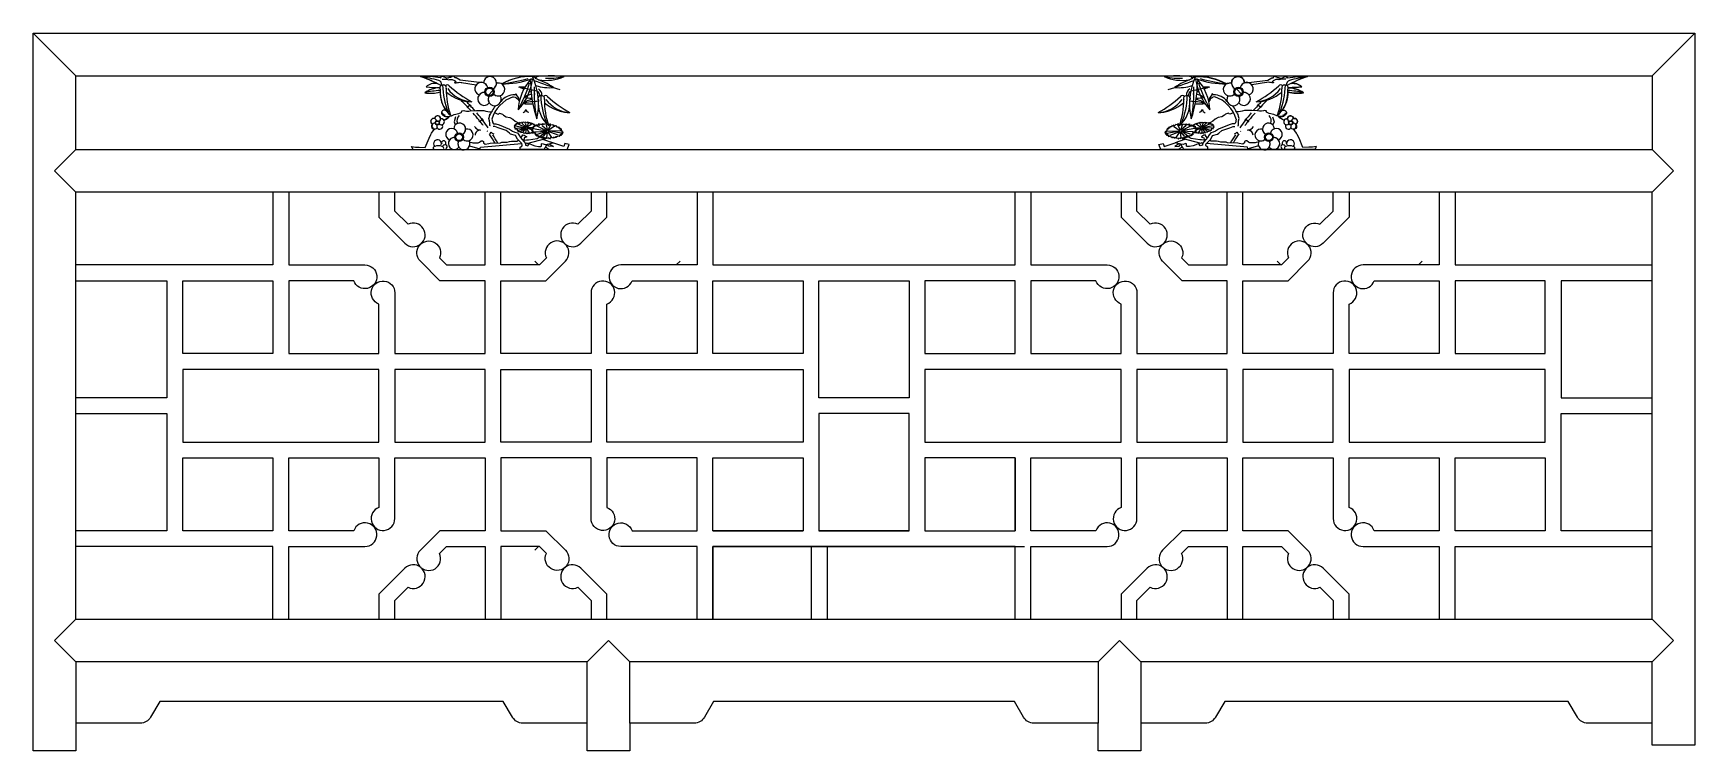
# Model space of a CAD drawing. Header units: metres. Extents: x 3097 to 5197, y 5645 to 6552.
import ezdxf

# ---------------------------------------------------------------- set-up
doc = ezdxf.new("R2010")
doc.units = ezdxf.units.M
for name, color, linetype in [('3', 3, 'Continuous'), ('4', 4, 'Continuous'), ('7', 7, 'Continuous'), ('DIM', 3, 'Continuous')]:
    doc.layers.add(name, color=color, linetype=linetype)

msp = doc.modelspace()

# ---------------------------------------------------------------- hatches: boundary and pattern name
at = {"layer": '3'}
h = msp.add_hatch(dxfattribs=at)
h.set_pattern_fill('ANSI37', scale=24)
h.paths.add_polyline_path([(3669.02, 6478.09, 1), (3678.46, 6478.09, 1)])
h = msp.add_hatch(dxfattribs=at)
h.set_pattern_fill('ANSI37', scale=24)
h.paths.add_polyline_path([(4615.69, 6478.09, 1), (4625.13, 6478.09, 1)])
h = msp.add_hatch(dxfattribs=at)
h.set_pattern_fill('ANSI37', scale=11)
h.paths.add_polyline_path([(3605.64, 6438.99, 1), (3609.97, 6438.99, 1)])
h = msp.add_hatch(dxfattribs=at)
h.set_pattern_fill('ANSI37', scale=11)
h.paths.add_polyline_path([(4684.19, 6438.99, 1), (4688.52, 6438.99, 1)])
h = msp.add_hatch(dxfattribs=at)
h.set_pattern_fill('ANSI37', scale=22)
h.paths.add_polyline_path([(3631.03, 6420.85, 1), (3639.69, 6420.85, 1)])
h = msp.add_hatch(dxfattribs=at)
h.set_pattern_fill('ANSI37', scale=22)
h.paths.add_polyline_path([(4654.47, 6420.85, 1), (4663.13, 6420.85, 1)])

# ---------------------------------------------------------------- linework, layer by layer
for p, q in [((3151.03, 6498.31), (3097.03, 6552.31)), ((5197.03, 6552.31), (5143.03, 6498.31)), ((3638.4, 6490.11), (3657, 6487.12)), ((3732.03, 6495.04), (3733.36, 6497.11)), ((4562.12, 6495.04), (4560.79, 6497.11)), ((4655.75, 6490.11), (4637.15, 6487.12)), ((3706.36, 6435.21), (3719.22, 6432.84)), ((3707.62, 6432.07), (3719.22, 6432.79)), ((3709.91, 6437.84), (3719.67, 6433.14)), ((3710.42, 6429.67), (3719.28, 6432.64)), ((3713.05, 6427.96), (3719.28, 6432.64)), ((3716.2, 6438.99), (3714.6, 6439.73)), ((3714.6, 6439.73), (3714.71, 6438.7)), ((3714.88, 6438.19), (3719.8, 6433.84)), ((3716.54, 6439.73), (3716.2, 6438.99)), ((3716.31, 6427.73), (3720.17, 6432.27)), ((3718.43, 6439.04), (3716.54, 6439.73)), ((3716.94, 6425.73), (3717.91, 6426.41)), ((3717.91, 6426.41), (3718.66, 6425.67)), ((3718.66, 6439.9), (3718.43, 6439.04)), ((3720.32, 6438.93), (3718.66, 6439.9)), ((3718.66, 6425.67), (3719.69, 6426.36)), ((3718.83, 6438.41), (3720.26, 6433.17)), ((3719.69, 6426.36), (3720.32, 6431.39)), ((3719.69, 6426.36), (3720.37, 6425.44)), ((3720.89, 6439.9), (3720.32, 6438.93)), ((3720.37, 6425.44), (3721.58, 6426.19)), ((3724.38, 6426.47), (3720.58, 6432.27)), ((3727.01, 6437.39), (3720.64, 6433.09)), ((3723.12, 6438.99), (3720.72, 6433.84)), ((3721.4, 6438.99), (3720.89, 6439.9)), ((3727.26, 6430.08), (3721.03, 6432.39)), ((3728.98, 6432.78), (3721.2, 6432.62)), ((3722.43, 6439.9), (3721.4, 6438.99)), ((3721.58, 6426.19), (3722.2, 6425.1)), ((3722.06, 6425.75), (3722.68, 6426.51)), ((3723.12, 6438.99), (3722.43, 6439.9)), ((3727.57, 6431.77), (3722.54, 6432.64)), ((3722.66, 6425.56), (3723.12, 6426.3)), ((3724.95, 6439.04), (3723.12, 6438.99)), ((3723.12, 6426.3), (3724.26, 6425.61)), ((3724.26, 6425.61), (3724.38, 6426.47)), ((3724.38, 6426.47), (3726.09, 6426.01)), ((3725.98, 6437.9), (3724.95, 6439.04)), ((3727.01, 6438.64), (3725.98, 6437.9)), ((3726.09, 6426.01), (3726.09, 6426.7)), ((3726.09, 6426.7), (3727.64, 6426.07)), ((3727.01, 6437.39), (3727.01, 6438.64)), ((3728.67, 6438.13), (3727.01, 6437.39)), ((3727.64, 6426.07), (3727.52, 6427.04)), ((3727.52, 6427.04), (3727.89, 6426.88)), ((3729.07, 6436.93), (3728.67, 6438.13)), ((3728.7, 6427.15), (3728.67, 6427.27)), ((3728.67, 6426.52), (3728.9, 6426.41)), ((3728.9, 6426.41), (3728.88, 6426.48)), ((3729.01, 6431.76), (3745.72, 6428.68)), ((3730.61, 6437.04), (3729.07, 6436.93)), ((3730.38, 6436.3), (3730.61, 6437.04)), ((3731.93, 6436.13), (3730.38, 6436.3)), ((3730.64, 6427.68), (3745.71, 6428.61)), ((3731.93, 6435.1), (3731.93, 6436.13)), ((3733.42, 6435.1), (3731.93, 6435.1)), ((3733.61, 6435.17), (3746.3, 6429.07)), ((3734.28, 6424.56), (3745.79, 6428.42)), ((3737.7, 6422.34), (3745.79, 6428.42)), ((3739.71, 6437.62), (3739.85, 6436.29)), ((3741.79, 6436.66), (3739.71, 6437.62)), ((3740.08, 6435.62), (3746.47, 6429.98)), ((3742.23, 6437.62), (3741.79, 6436.66)), ((3741.94, 6422.04), (3746.94, 6427.94)), ((3744.68, 6436.73), (3742.23, 6437.62)), ((3744.98, 6437.85), (3744.68, 6436.73)), ((3747.14, 6436.58), (3744.98, 6437.85)), ((3745.2, 6435.92), (3747.06, 6429.11)), ((3746.32, 6420.26), (3747.14, 6426.79)), ((3747.88, 6437.85), (3747.14, 6436.58)), ((3752.41, 6420.41), (3747.47, 6427.94)), ((3755.83, 6434.58), (3747.56, 6429.01)), ((3750.78, 6436.66), (3747.66, 6429.98)), ((3748.55, 6436.66), (3747.88, 6437.85)), ((3760.36, 6423.52), (3748.06, 6428.1)), ((3764.07, 6428.72), (3748.29, 6428.39)), ((3749.88, 6437.85), (3748.55, 6436.66)), ((3750.78, 6436.66), (3749.88, 6437.85)), ((3764.52, 6425.9), (3750.02, 6428.42)), ((3762.22, 6432.95), (3760.21, 6433.17)), ((3762.22, 6431.61), (3762.22, 6432.95)), ((3764.15, 6431.61), (3762.22, 6431.61)), ((3764.07, 6428.72), (3764.15, 6431.61)), ((3765.78, 6428.64), (3764.07, 6428.72)), ((3764.52, 6425.9), (3766.82, 6427.09)), ((3765.04, 6427.83), (3765.78, 6428.64)), ((3766.82, 6427.09), (3765.04, 6427.83)), ((4527.33, 6427.09), (4529.11, 6427.83)), ((4529.63, 6425.9), (4527.33, 6427.09)), ((4528.37, 6428.64), (4530.08, 6428.72)), ((4529.11, 6427.83), (4528.37, 6428.64)), ((4529.63, 6425.9), (4544.13, 6428.42)), ((4530.01, 6431.61), (4531.94, 6431.61)), ((4530.08, 6428.72), (4530.01, 6431.61)), ((4530.08, 6428.72), (4545.87, 6428.39)), ((4531.94, 6432.95), (4533.94, 6433.17)), ((4531.94, 6431.61), (4531.94, 6432.95)), ((4533.79, 6423.52), (4546.1, 6428.1)), ((4538.33, 6434.58), (4546.6, 6429.01)), ((4541.74, 6420.41), (4546.68, 6427.94)), ((4543.38, 6436.66), (4544.27, 6437.85)), ((4543.38, 6436.66), (4546.5, 6429.98)), ((4544.27, 6437.85), (4545.61, 6436.66)), ((4545.61, 6436.66), (4546.28, 6437.85)), ((4546.28, 6437.85), (4547.02, 6436.58)), ((4547.02, 6436.58), (4549.17, 6437.85)), ((4547.84, 6420.26), (4547.02, 6426.79)), ((4548.95, 6435.92), (4547.09, 6429.11)), ((4552.22, 6422.04), (4547.21, 6427.94)), ((4554.08, 6435.62), (4547.69, 6429.98)), ((4560.54, 6435.17), (4547.86, 6429.07)), ((4556.45, 6422.34), (4548.36, 6428.42)), ((4559.87, 6424.56), (4548.36, 6428.42)), ((4565.15, 6431.76), (4548.44, 6428.68)), ((4563.51, 6427.68), (4548.44, 6428.61)), ((4549.17, 6437.85), (4549.47, 6436.73)), ((4549.47, 6436.73), (4551.92, 6437.62)), ((4551.92, 6437.62), (4552.37, 6436.66)), ((4552.37, 6436.66), (4554.45, 6437.62)), ((4554.45, 6437.62), (4554.3, 6436.29)), ((4560.74, 6435.1), (4562.22, 6435.1)), ((4562.22, 6436.13), (4563.77, 6436.3)), ((4562.22, 6435.1), (4562.22, 6436.13)), ((4563.54, 6437.04), (4565.08, 6436.93)), ((4563.77, 6436.3), (4563.54, 6437.04)), ((4565.08, 6436.93), (4565.49, 6438.13)), ((4565.17, 6432.78), (4572.95, 6432.62)), ((4565.48, 6426.52), (4565.26, 6426.41)), ((4565.26, 6426.41), (4565.27, 6426.48)), ((4565.45, 6427.15), (4565.49, 6427.27)), ((4565.49, 6438.13), (4567.14, 6437.39)), ((4566.63, 6427.04), (4566.26, 6426.88)), ((4566.51, 6426.07), (4566.63, 6427.04)), ((4568.06, 6426.7), (4566.51, 6426.07)), ((4566.59, 6431.77), (4571.61, 6432.64)), ((4566.9, 6430.08), (4573.13, 6432.39)), ((4567.14, 6437.39), (4567.14, 6438.64)), ((4567.14, 6438.64), (4568.17, 6437.9)), ((4567.14, 6437.39), (4573.51, 6433.09)), ((4568.06, 6426.01), (4568.06, 6426.7)), ((4569.78, 6426.47), (4568.06, 6426.01)), ((4568.17, 6437.9), (4569.2, 6439.04)), ((4569.2, 6439.04), (4571.03, 6438.99)), ((4569.78, 6426.47), (4573.58, 6432.27)), ((4569.89, 6425.61), (4569.78, 6426.47)), ((4571.03, 6426.3), (4569.89, 6425.61)), ((4571.03, 6438.99), (4571.72, 6439.9)), ((4571.03, 6438.99), (4573.44, 6433.84)), ((4571.49, 6425.56), (4571.03, 6426.3)), ((4572.1, 6425.75), (4571.47, 6426.51)), ((4571.72, 6439.9), (4572.75, 6438.99)), ((4572.58, 6426.19), (4571.95, 6425.1)), ((4573.78, 6425.44), (4572.58, 6426.19)), ((4572.75, 6438.99), (4573.26, 6439.9)), ((4573.26, 6439.9), (4573.84, 6438.93)), ((4574.47, 6426.36), (4573.78, 6425.44)), ((4573.84, 6438.93), (4575.5, 6439.9)), ((4574.47, 6426.36), (4573.84, 6431.39)), ((4575.32, 6438.41), (4573.89, 6433.17)), ((4577.84, 6427.73), (4573.99, 6432.27)), ((4579.27, 6438.19), (4574.35, 6433.84)), ((4575.5, 6425.67), (4574.47, 6426.36)), ((4584.25, 6437.84), (4574.48, 6433.14)), ((4581.1, 6427.96), (4574.87, 6432.64)), ((4583.73, 6429.67), (4574.87, 6432.64)), ((4587.79, 6435.21), (4574.93, 6432.84)), ((4586.54, 6432.07), (4574.93, 6432.79)), ((4575.5, 6439.9), (4575.72, 6439.04)), ((4576.24, 6426.41), (4575.5, 6425.67)), ((4575.72, 6439.04), (4577.61, 6439.73)), ((4577.21, 6425.73), (4576.24, 6426.41)), ((4577.61, 6439.73), (4577.96, 6438.99)), ((4577.96, 6438.99), (4579.56, 6439.73)), ((4579.56, 6439.73), (4579.44, 6438.7)), ((3761.33, 6423.08), (3764.59, 6423.23)), ((3762.59, 6421.89), (3761.33, 6423.08)), ((3763.11, 6424.04), (3766.38, 6425.08)), ((3764.59, 6423.23), (3763.11, 6424.04)), ((3766.38, 6425.08), (3764.52, 6425.9)), ((4527.78, 6425.08), (4529.63, 6425.9)), ((4531.05, 6424.04), (4527.78, 6425.08)), ((4529.56, 6423.23), (4531.05, 6424.04)), ((4532.83, 6423.08), (4529.56, 6423.23)), ((4531.57, 6421.89), (4532.83, 6423.08)), ((4358.03, 5811.31), (4358.03, 5903.31))]:
    msp.add_line(p, q, dxfattribs=at)
for points in [[(3660.84, 6489.82), (3636.55, 6493.08), (3631.57, 6495.77), (3630.12, 6495.97), (3628.67, 6497.42), (3627.29, 6497.88), (3625.98, 6497.01), (3624.22, 6496.28), (3622.87, 6496.18), (3621.63, 6495.66), (3619.15, 6495.56), (3615.52, 6496.98), (3613.14, 6497.57), (3611.43, 6495.76, 0.07), (3586.62, 6497.57, -0.04), (3607.37, 6488.83, -0.14)], [(3732.03, 6495.04, 0.57), (3728.54, 6496.45), (3728.03, 6497.57, 0.14), (3689.56, 6488.17, 0.15), (3682.63, 6489.36, 0.34), (3676.42, 6497.33, 0.47), (3666.22, 6489.72, 0.16), (3660.84, 6489.82, 0.48)], [(4562.12, 6495.04, -0.57), (4565.61, 6496.45), (4566.12, 6497.57, -0.14), (4604.6, 6488.17, -0.15), (4611.52, 6489.36, -0.34), (4617.74, 6497.33, -0.47), (4627.93, 6489.72, -0.16), (4633.32, 6489.82, -0.48)], [(4633.32, 6489.82), (4657.61, 6493.08), (4662.58, 6495.77), (4664.03, 6495.97), (4665.48, 6497.42), (4666.86, 6497.88), (4668.17, 6497.01), (4669.93, 6496.28), (4671.28, 6496.18), (4672.52, 6495.66), (4675.01, 6495.56), (4678.63, 6496.98), (4681.02, 6497.57), (4682.72, 6495.76, -0.07), (4707.53, 6497.57, 0.04), (4686.79, 6488.83, 0.14)], [(3607.37, 6488.83, 0.21), (3593.58, 6484.58, 0.03), (3610.19, 6483.42, 0.13), (3591.77, 6477.02, 0.12), (3611.29, 6478.19, -1.56)], [(3611.27, 6478.18, 0.16), (3618.98, 6454.43, 0.76), (3613.36, 6449.97, 0.21), (3620.06, 6446.84, 0.17), (3623.4, 6447.33), (3621.61, 6445.18), (3616.11, 6442.33, 0.31), (3611.88, 6444.16, 0.41), (3608.11, 6447.92, 0.4), (3604.36, 6444.33, 1), (3601.76, 6437.26, 0.84), (3604.72, 6431.19, 0.79)], [(4682.89, 6478.18, -0.16), (4675.17, 6454.43, -0.76), (4680.79, 6449.97, -0.21), (4674.1, 6446.84, -0.17), (4670.76, 6447.33), (4672.55, 6445.18), (4678.04, 6442.33, -0.31), (4682.28, 6444.16, -0.41), (4686.04, 6447.92, -0.4), (4689.8, 6444.33, -1), (4692.4, 6437.26, -0.84), (4689.43, 6431.19, -0.79)], [(4686.79, 6488.83, -0.21), (4700.57, 6484.58, -0.03), (4683.96, 6483.42, -0.13), (4702.39, 6477.02, -0.12), (4682.86, 6478.19, 1.56)]]:
    msp.add_lwpolyline(points, format="xyb", dxfattribs=at)
for points in [[(3611.43, 6495.76), (3613.14, 6497.57)], [(3611.74, 6495.55), (3613.14, 6497.57)], [(3613.76, 6494.11), (3616.45, 6494.11), (3617.7, 6494.32), (3619.15, 6494.32), (3622.46, 6493.49), (3623.29, 6493.9), (3624.74, 6493.9), (3626.6, 6493.9), (3627.43, 6493.49), (3628.47, 6493.08), (3629.3, 6492.66), (3630.12, 6492.04), (3630.75, 6491.42), (3631.57, 6491.01), (3630.95, 6490.59), (3629.71, 6490.59), (3629.5, 6489.97), (3629.92, 6489.56), (3630.75, 6489.56), (3631.78, 6489.77), (3633.44, 6489.97), (3633.44, 6489.97), (3634.68, 6489.97), (3636.39, 6490.5), (3637.87, 6490.2), (3638.56, 6490.11)], [(4680.39, 6494.11), (4677.7, 6494.11), (4676.46, 6494.32), (4675.01, 6494.32), (4671.69, 6493.49), (4670.87, 6493.9), (4669.42, 6493.9), (4667.55, 6493.9), (4666.72, 6493.49), (4665.69, 6493.08), (4664.86, 6492.66), (4664.03, 6492.04), (4663.41, 6491.42), (4662.58, 6491.01), (4663.2, 6490.59), (4664.44, 6490.59), (4664.65, 6489.97), (4664.24, 6489.56), (4663.41, 6489.56), (4662.37, 6489.77), (4660.72, 6489.97), (4660.72, 6489.97), (4659.47, 6489.97), (4657.76, 6490.5), (4656.28, 6490.2), (4655.59, 6490.11)], [(4682.42, 6495.55), (4681.02, 6497.57)], [(4682.72, 6495.76), (4681.02, 6497.57)], [(3703.74, 6471.91), (3706.05, 6471.54), (3706.86, 6471.16), (3707.05, 6470.54), (3707.82, 6470.08), (3709.06, 6469.3), (3709.8, 6468.46), (3711.41, 6466.06)], [(3705.5, 6474.34), (3707.45, 6475.52), (3707.34, 6474.27), (3709.54, 6471.34), (3710.93, 6469.25), (3711.79, 6467.73)], [(4588.65, 6474.34), (4586.71, 6475.52), (4586.81, 6474.27), (4584.62, 6471.34), (4583.22, 6469.25), (4582.36, 6467.73)], [(4590.42, 6471.91), (4588.11, 6471.54), (4587.3, 6471.16), (4587.1, 6470.54), (4586.33, 6470.08), (4585.09, 6469.3), (4584.36, 6468.46), (4582.75, 6466.06)], [(3616.11, 6442.33), (3618.02, 6443.39), (3621.61, 6445.18), (3623.4, 6447.33), (3625.55, 6448.04), (3629.13, 6449.48), (3634.86, 6450.91), (3637.73, 6451.98), (3638.45, 6452.34), (3638.8, 6453.77), (3638.45, 6454.13), (3641.31, 6454.49), (3642.39, 6454.13), (3644.54, 6453.77), (3647.4, 6453.77), (3649.2, 6454.13), (3657.08, 6454.49), (3659.94, 6454.49), (3663.89, 6454.49), (3666.39, 6454.49), (3669.26, 6453.77), (3671.41, 6453.41), (3673.92, 6453.05), (3674.99, 6453.05), (3676.07, 6452.7), (3676.27, 6452.65)], [(3646.61, 6459.66), (3646.32, 6459.3), (3646.03, 6458.94), (3645.74, 6458.79), (3645.45, 6458.72), (3645.3, 6459.01), (3645.3, 6459.37), (3645.3, 6459.66), (3645.3, 6460.03), (3644.99, 6460.14)], [(3646.24, 6458.21), (3646.32, 6457.78), (3646.83, 6457.78), (3647.31, 6457.67)], [(3646.28, 6458), (3646.32, 6458.65), (3646.75, 6459.08), (3647.04, 6459.45), (3647.26, 6459.88), (3647.55, 6459.96), (3647.92, 6460.39), (3648.21, 6460.61), (3648.71, 6460.83), (3649, 6460.9), (3649.37, 6460.9), (3649.66, 6460.97), (3650.09, 6460.9), (3650.09, 6460.68), (3650.02, 6460.54), (3649.8, 6460.39), (3649.73, 6460.25), (3650.17, 6459.98), (3650.17, 6459.98)], [(3647.56, 6462.79), (3648.57, 6462.28), (3648.93, 6462.35), (3649.08, 6462.28), (3649.15, 6462.06), (3648.79, 6461.77), (3648.5, 6461.48), (3648.13, 6461.12), (3647.55, 6460.46), (3647.04, 6460.1), (3646.32, 6459.3)], [(3674.81, 6435.08), (3673.95, 6435.51), (3673.95, 6438.4), (3673.66, 6441.58), (3672.79, 6444.47), (3673.66, 6447.07), (3674.24, 6449.95), (3675.07, 6450.4)], [(3679.95, 6451.8), (3680.73, 6451.62), (3683.59, 6450.55), (3684.67, 6449.83), (3685.38, 6450.19), (3686.46, 6451.27), (3690.04, 6449.83), (3691.47, 6448.76), (3694.7, 6446.61), (3699.36, 6445.9), (3703.3, 6443.75), (3706.16, 6441.24), (3709.39, 6439.45), (3712.03, 6438.66)], [(4614.21, 6451.8), (4613.43, 6451.62), (4610.56, 6450.55), (4609.49, 6449.83), (4608.77, 6450.19), (4607.7, 6451.27), (4604.11, 6449.83), (4602.68, 6448.76), (4599.46, 6446.61), (4594.8, 6445.9), (4590.86, 6443.75), (4587.99, 6441.24), (4584.77, 6439.45), (4582.12, 6438.66)], [(4678.04, 6442.33), (4676.13, 6443.39), (4672.55, 6445.18), (4670.76, 6447.33), (4668.61, 6448.04), (4665.02, 6449.48), (4659.29, 6450.91), (4656.42, 6451.98), (4655.71, 6452.34), (4655.35, 6453.77), (4655.71, 6454.13), (4652.84, 6454.49), (4651.77, 6454.13), (4649.62, 6453.77), (4646.75, 6453.77), (4644.96, 6454.13), (4637.08, 6454.49), (4634.21, 6454.49), (4630.27, 6454.49), (4627.76, 6454.49), (4624.89, 6453.77), (4622.74, 6453.41), (4620.24, 6453.05), (4619.16, 6453.05), (4618.09, 6452.7), (4617.88, 6452.65)], [(4619.34, 6435.08), (4620.2, 6435.51), (4620.2, 6438.4), (4620.49, 6441.58), (4621.36, 6444.47), (4620.49, 6447.07), (4619.92, 6449.95), (4619.08, 6450.4)], [(4647.87, 6458), (4647.84, 6458.65), (4647.4, 6459.08), (4647.11, 6459.45), (4646.89, 6459.88), (4646.6, 6459.96), (4646.24, 6460.39), (4645.95, 6460.61), (4645.44, 6460.83), (4645.15, 6460.9), (4644.79, 6460.9), (4644.5, 6460.97), (4644.06, 6460.9), (4644.06, 6460.68), (4644.13, 6460.54), (4644.35, 6460.39), (4644.42, 6460.25), (4643.99, 6459.98), (4643.99, 6459.98)], [(4646.59, 6462.79), (4645.58, 6462.28), (4645.22, 6462.35), (4645.08, 6462.28), (4645, 6462.06), (4645.37, 6461.77), (4645.66, 6461.48), (4646.02, 6461.12), (4646.6, 6460.46), (4647.11, 6460.1), (4647.84, 6459.3)], [(4647.91, 6458.21), (4647.84, 6457.78), (4647.33, 6457.78), (4646.84, 6457.67)], [(4647.55, 6459.66), (4647.84, 6459.3), (4648.13, 6458.94), (4648.42, 6458.79), (4648.71, 6458.72), (4648.85, 6459.01), (4648.85, 6459.37), (4648.85, 6459.66), (4648.85, 6460.03), (4649.16, 6460.14)], [(3592.56, 6407.76), (3597.24, 6419.77), (3599.75, 6424.42), (3600.47, 6425.85), (3602.62, 6428.72), (3604.41, 6431.58)], [(3630.87, 6446.47), (3628.88, 6440.11), (3630.36, 6436.41)], [(3662.13, 6441.58), (3661.84, 6441.22), (3661.55, 6440.86), (3661.26, 6440.71), (3660.97, 6440.64), (3660.82, 6440.93), (3660.82, 6441.29), (3660.82, 6441.58), (3660.82, 6441.95), (3660.64, 6442.18)], [(3661.77, 6440.13), (3661.84, 6439.7), (3662.35, 6439.7), (3662.74, 6439.51)], [(3661.8, 6439.91), (3661.84, 6440.57), (3662.27, 6441), (3662.56, 6441.37), (3662.78, 6441.8), (3663.07, 6441.87), (3663.44, 6442.31), (3663.73, 6442.53), (3664.24, 6442.74), (3664.53, 6442.82), (3664.89, 6442.82), (3665.18, 6442.89), (3665.62, 6442.82), (3665.62, 6442.6), (3665.54, 6442.45), (3665.33, 6442.31), (3665.25, 6442.16), (3665.25, 6441.8), (3665.44, 6441.67)], [(3663.09, 6444.72), (3664.09, 6444.2), (3664.45, 6444.27), (3664.6, 6444.2), (3664.67, 6443.98), (3664.31, 6443.69), (3664.02, 6443.4), (3663.65, 6443.03), (3663.07, 6442.38), (3662.56, 6442.02), (3661.84, 6441.22)], [(3676.55, 6443.6), (3677.71, 6438.98), (3678.87, 6437.53), (3681.76, 6437.53), (3685.81, 6436.38), (3699.11, 6430.89), (3702.87, 6428.58), (3705.76, 6427.13), (3708.94, 6426.56), (3710.68, 6423.67), (3712.99, 6420.49), (3719.35, 6412.69), (3719.35, 6410.67), (3722.25, 6410.09), (3723.4, 6411.82), (3723.98, 6412.4), (3724.56, 6412.4), (3726.87, 6411.53), (3727.74, 6411.25), (3731.21, 6410.09), (3735.84, 6409.22), (3738.73, 6409.22), (3739.31, 6409.51), (3739.31, 6412.4), (3740.18, 6412.98), (3741.62, 6412.4), (3743.94, 6411.53), (3746.54, 6411.82)], [(3742.78, 6405.31), (3712.41, 6405.31), (3712.41, 6408.36), (3714.73, 6409.51), (3715.02, 6410.67), (3714.73, 6412.69), (3714.44, 6412.69), (3708.94, 6418.47), (3706.63, 6423.09), (3700.27, 6424.53), (3698.82, 6425.98), (3694.77, 6429.16), (3684.65, 6432.62), (3680.6, 6434.36), (3678.48, 6434.19)], [(3714.71, 6438.7), (3711.79, 6439.44), (3712.19, 6438.13), (3709.68, 6438.7), (3709.91, 6437.84), (3707.39, 6437.9), (3707.96, 6436.93), (3706.3, 6437.21), (3706.36, 6435.21), (3705.04, 6435.56), (3705.76, 6434.38), (3704.7, 6433.73), (3706.19, 6432.87), (3705.39, 6432.47), (3706.99, 6431.79), (3705.79, 6431.39), (3708.48, 6430.93), (3708.48, 6429.39), (3709.85, 6429.39), (3709.68, 6428.41), (3711.28, 6428.41), (3711.28, 6427.96), (3713.05, 6427.96), (3713.46, 6426.83), (3716.03, 6427.04), (3716.95, 6425.73), (3717.77, 6426.56), (3718.66, 6425.67)], [(3739.9, 6436.48), (3735.77, 6437.53), (3736.29, 6435.82), (3733.04, 6436.56), (3733.35, 6435.38), (3729.99, 6435.46), (3730.7, 6434.26), (3728.73, 6434.6), (3728.8, 6432.02), (3726.87, 6432.52), (3727.96, 6430.74), (3726.46, 6429.83), (3728.36, 6428.73), (3727.27, 6428.19), (3729.26, 6427.33), (3727.44, 6426.73), (3731.56, 6426.03), (3731.56, 6423.99), (3733.3, 6423.99), (3733.08, 6422.73), (3735.2, 6422.73), (3735.2, 6422.14), (3737.56, 6422.14), (3738.1, 6420.65), (3741.47, 6420.94), (3742.74, 6419.14), (3743.83, 6420.24), (3744.84, 6419.23)], [(3739.85, 6436.29), (3736.07, 6437.25), (3736.59, 6435.55), (3733.32, 6436.29), (3733.61, 6435.17), (3730.35, 6435.25), (3731.09, 6433.99), (3728.93, 6434.36), (3729.01, 6431.76), (3727.3, 6432.21), (3728.23, 6430.67), (3726.85, 6429.83), (3728.79, 6428.72), (3727.75, 6428.2), (3729.83, 6427.31), (3728.27, 6426.79), (3731.76, 6426.2), (3731.76, 6424.19), (3733.54, 6424.19), (3733.32, 6422.93), (3735.4, 6422.93), (3735.4, 6422.34), (3737.7, 6422.34), (3738.24, 6420.87), (3741.56, 6421.15), (3742.76, 6419.45), (3743.83, 6420.52), (3744.98, 6419.37)], [(3748.55, 6436.66), (3749.88, 6437.85), (3750.78, 6436.66), (3753.15, 6436.73), (3754.49, 6435.25), (3755.83, 6436.21), (3756.44, 6434.85), (3757.98, 6435.55), (3758.5, 6433.99), (3760.51, 6434.14), (3760.4, 6433.15), (3762.22, 6432.95), (3762.22, 6431.61), (3764.15, 6431.56), (3764.21, 6428.72), (3765.78, 6428.64), (3765.04, 6427.83), (3766.82, 6427.09), (3764.52, 6425.9), (3766.38, 6425.08), (3763.11, 6424.04), (3764.59, 6423.23), (3761.33, 6423.08), (3762.59, 6421.89), (3759.91, 6422.11), (3760.21, 6421.56), (3757.98, 6421.45), (3758.28, 6420.33), (3756.5, 6421.15), (3756.64, 6419.89), (3754.64, 6420.7), (3754.64, 6419.81), (3752.41, 6420.41), (3751.88, 6419.52), (3750.78, 6420.2), (3749.44, 6418.32), (3748.77, 6420.04), (3747.21, 6419.07), (3746.32, 6420.26), (3744.33, 6419.73), (3743.69, 6420.38), (3744.98, 6419.37), (3741.92, 6418.08), (3753.98, 6413.59)], [(4545.61, 6436.66), (4544.27, 6437.85), (4543.38, 6436.66), (4541, 6436.73), (4539.66, 6435.25), (4538.33, 6436.21), (4537.72, 6434.85), (4536.17, 6435.55), (4535.65, 6433.99), (4533.65, 6434.14), (4533.76, 6433.15), (4531.94, 6432.95), (4531.94, 6431.61), (4530.01, 6431.56), (4529.95, 6428.72), (4528.37, 6428.64), (4529.11, 6427.83), (4527.33, 6427.09), (4529.63, 6425.9), (4527.78, 6425.08), (4531.05, 6424.04), (4529.56, 6423.23), (4532.83, 6423.08), (4531.57, 6421.89), (4534.24, 6422.11), (4533.94, 6421.56), (4536.17, 6421.45), (4535.87, 6420.33), (4537.66, 6421.15), (4537.51, 6419.89), (4539.52, 6420.7), (4539.52, 6419.81), (4541.74, 6420.41), (4542.27, 6419.52), (4543.37, 6420.2), (4544.72, 6418.32), (4545.38, 6420.04), (4546.94, 6419.07), (4547.84, 6420.26), (4549.82, 6419.73), (4550.47, 6420.38), (4549.17, 6419.37), (4552.24, 6418.08), (4540.18, 6413.59)], [(4617.6, 6443.6), (4616.44, 6438.98), (4615.29, 6437.53), (4612.4, 6437.53), (4608.35, 6436.38), (4595.04, 6430.89), (4591.28, 6428.58), (4588.39, 6427.13), (4585.21, 6426.56), (4583.48, 6423.67), (4581.16, 6420.49), (4574.8, 6412.69), (4574.8, 6410.67), (4571.91, 6410.09), (4570.75, 6411.82), (4570.17, 6412.4), (4569.59, 6412.4), (4567.28, 6411.53), (4566.41, 6411.25), (4562.94, 6410.09), (4558.32, 6409.22), (4555.42, 6409.22), (4554.84, 6409.51), (4554.84, 6412.4), (4553.98, 6412.98), (4552.53, 6412.4), (4550.22, 6411.53), (4547.61, 6411.82)], [(4554.3, 6436.29), (4558.09, 6437.25), (4557.57, 6435.55), (4560.84, 6436.29), (4560.54, 6435.17), (4563.81, 6435.25), (4563.07, 6433.99), (4565.22, 6434.36), (4565.15, 6431.76), (4566.85, 6432.21), (4565.92, 6430.67), (4567.3, 6429.83), (4565.37, 6428.72), (4566.41, 6428.2), (4564.33, 6427.31), (4565.89, 6426.79), (4562.4, 6426.2), (4562.4, 6424.19), (4560.61, 6424.19), (4560.84, 6422.93), (4558.76, 6422.93), (4558.76, 6422.34), (4556.45, 6422.34), (4555.92, 6420.87), (4552.59, 6421.15), (4551.39, 6419.45), (4550.32, 6420.52), (4549.17, 6419.37)], [(4554.25, 6436.48), (4558.38, 6437.53), (4557.86, 6435.82), (4561.12, 6436.56), (4560.8, 6435.38), (4564.16, 6435.46), (4563.46, 6434.26), (4565.43, 6434.6), (4565.35, 6432.02), (4567.28, 6432.52), (4566.19, 6430.74), (4567.69, 6429.83), (4565.79, 6428.73), (4566.88, 6428.19), (4564.89, 6427.33), (4566.71, 6426.73), (4562.6, 6426.03), (4562.6, 6423.99), (4560.85, 6423.99), (4561.08, 6422.73), (4558.96, 6422.73), (4558.96, 6422.14), (4556.59, 6422.14), (4556.05, 6420.65), (4552.69, 6420.94), (4551.42, 6419.14), (4550.32, 6420.24), (4549.31, 6419.23)], [(4551.37, 6405.31), (4581.74, 6405.31), (4581.74, 6408.36), (4579.43, 6409.51), (4579.14, 6410.67), (4579.43, 6412.69), (4579.72, 6412.69), (4585.21, 6418.47), (4587.52, 6423.09), (4593.89, 6424.53), (4595.33, 6425.98), (4599.38, 6429.16), (4609.5, 6432.62), (4613.55, 6434.36), (4615.67, 6434.19)], [(4579.44, 6438.7), (4582.36, 6439.44), (4581.96, 6438.13), (4584.48, 6438.7), (4584.25, 6437.84), (4586.77, 6437.9), (4586.19, 6436.93), (4587.85, 6437.21), (4587.79, 6435.21), (4589.11, 6435.56), (4588.39, 6434.38), (4589.45, 6433.73), (4587.97, 6432.87), (4588.77, 6432.47), (4587.17, 6431.79), (4588.37, 6431.39), (4585.68, 6430.93), (4585.68, 6429.39), (4584.31, 6429.39), (4584.48, 6428.41), (4582.88, 6428.41), (4582.88, 6427.96), (4581.1, 6427.96), (4580.69, 6426.83), (4578.13, 6427.04), (4577.2, 6425.73), (4576.38, 6426.56), (4575.5, 6425.67)], [(4632.35, 6439.91), (4632.32, 6440.57), (4631.88, 6441), (4631.59, 6441.37), (4631.37, 6441.8), (4631.08, 6441.87), (4630.72, 6442.31), (4630.43, 6442.53), (4629.92, 6442.74), (4629.63, 6442.82), (4629.26, 6442.82), (4628.97, 6442.89), (4628.54, 6442.82), (4628.54, 6442.6), (4628.61, 6442.45), (4628.83, 6442.31), (4628.9, 6442.16), (4628.9, 6441.8), (4628.71, 6441.67)], [(4631.06, 6444.72), (4630.06, 6444.2), (4629.7, 6444.27), (4629.56, 6444.2), (4629.48, 6443.98), (4629.85, 6443.69), (4630.14, 6443.4), (4630.5, 6443.03), (4631.08, 6442.38), (4631.59, 6442.02), (4632.32, 6441.22)], [(4632.39, 6440.13), (4632.32, 6439.7), (4631.81, 6439.7), (4631.41, 6439.51)], [(4632.03, 6441.58), (4632.32, 6441.22), (4632.61, 6440.86), (4632.9, 6440.71), (4633.19, 6440.64), (4633.33, 6440.93), (4633.33, 6441.29), (4633.33, 6441.58), (4633.33, 6441.95), (4633.51, 6442.18)], [(4663.28, 6446.47), (4665.28, 6440.11), (4663.79, 6436.41)], [(4701.59, 6407.76), (4696.91, 6419.77), (4694.4, 6424.42), (4693.69, 6425.85), (4691.54, 6428.72), (4689.75, 6431.58)], [(3577.08, 6405.31), (3575.45, 6408.16), (3575.13, 6408.89), (3580.31, 6408.15), (3582.76, 6408.09), (3584.9, 6408.09), (3592.56, 6407.76)], [(3577.08, 6405.31), (3742.78, 6405.31)], [(3648.38, 6414.91), (3649.37, 6414.42), (3651.39, 6414.13), (3652.84, 6413.56), (3655.44, 6413.56), (3656.6, 6413.56), (3657.75, 6413.56), (3659.49, 6413.84), (3661.22, 6414.71), (3663.25, 6416.44), (3664.69, 6416.16), (3666.14, 6415.29), (3666.14, 6414.42), (3666.14, 6413.84), (3668.17, 6411.82), (3672.79, 6412.98), (3674.53, 6413.27), (3687.54, 6413.56), (3689.28, 6414.42), (3693.62, 6414.71), (3695.93, 6414.71), (3699.11, 6415.29), (3701.71, 6415.87), (3703.74, 6415.87), (3708.36, 6415.87), (3710.28, 6417.06)], [(3648.52, 6410.09), (3661.51, 6406.05), (3662.09, 6406.62), (3662.38, 6408.07), (3714.2, 6412.94)], [(3713.4, 6419.99), (3714.73, 6421.64), (3715.88, 6423.96), (3717.62, 6423.38), (3719.93, 6421.93), (3721.09, 6421.36), (3719.64, 6420.78), (3718.78, 6420.49), (3717.62, 6419.91), (3717.33, 6418.18), (3716.46, 6417.02), (3717.91, 6417.02), (3720.51, 6417.31), (3722.82, 6417.31)], [(3718.8, 6413.37), (3720.8, 6413.56), (3721.09, 6412.69), (3744.84, 6419.23)], [(3722.82, 6417.31), (3733.81, 6419.04), (3735.26, 6419.91), (3737.86, 6421.93), (3739.02, 6422.8), (3740.18, 6421.64), (3740.18, 6420.78), (3739.6, 6419.91), (3741.33, 6419.91), (3742.78, 6420.49)], [(3742.78, 6405.31), (3746.54, 6411.82), (3753.98, 6413.59)], [(3744.66, 6408.57), (3749.25, 6405.31)], [(3749.04, 6412.42), (3754.39, 6409.25), (3748.88, 6409.62), (3746.54, 6411.82)], [(3749.25, 6405.31), (3771.77, 6405.31), (3774.36, 6411.41), (3769.03, 6412.66), (3767.78, 6408.91), (3751.18, 6414.54)], [(4544.9, 6405.31), (4522.38, 6405.31), (4519.8, 6411.41), (4525.12, 6412.66), (4526.37, 6408.91), (4542.98, 6414.54)], [(4545.11, 6412.42), (4539.77, 6409.25), (4545.27, 6409.62), (4547.61, 6411.82)], [(4551.37, 6405.31), (4547.61, 6411.82), (4540.18, 6413.59)], [(4549.49, 6408.57), (4544.9, 6405.31)], [(4575.35, 6413.37), (4573.35, 6413.56), (4573.06, 6412.69), (4549.31, 6419.23)], [(4571.33, 6417.31), (4560.34, 6419.04), (4558.89, 6419.91), (4556.29, 6421.93), (4555.13, 6422.8), (4553.98, 6421.64), (4553.98, 6420.78), (4554.56, 6419.91), (4552.82, 6419.91), (4551.37, 6420.49)], [(4717.07, 6405.31), (4551.37, 6405.31)], [(4580.75, 6419.99), (4579.43, 6421.64), (4578.27, 6423.96), (4576.54, 6423.38), (4574.22, 6421.93), (4573.06, 6421.36), (4574.51, 6420.78), (4575.38, 6420.49), (4576.54, 6419.91), (4576.82, 6418.18), (4577.69, 6417.02), (4576.25, 6417.02), (4573.64, 6417.31), (4571.33, 6417.31)], [(4645.64, 6410.09), (4632.64, 6406.05), (4632.06, 6406.62), (4631.77, 6408.07), (4579.95, 6412.94)], [(4645.77, 6414.91), (4644.79, 6414.42), (4642.76, 6414.13), (4641.32, 6413.56), (4638.71, 6413.56), (4637.56, 6413.56), (4636.4, 6413.56), (4634.66, 6413.84), (4632.93, 6414.71), (4630.9, 6416.44), (4629.46, 6416.16), (4628.01, 6415.29), (4628.01, 6414.42), (4628.01, 6413.84), (4625.99, 6411.82), (4621.36, 6412.98), (4619.63, 6413.27), (4606.61, 6413.56), (4604.88, 6414.42), (4600.54, 6414.71), (4598.23, 6414.71), (4595.04, 6415.29), (4592.44, 6415.87), (4590.42, 6415.87), (4585.79, 6415.87), (4583.88, 6417.06)], [(4717.07, 6405.31), (4718.7, 6408.16), (4719.03, 6408.89), (4713.85, 6408.15), (4711.39, 6408.09), (4709.25, 6408.09), (4701.59, 6407.76)]]:
    msp.add_lwpolyline(points, dxfattribs=at)
for centre, radius in [((3673.74, 6478.09), 5.92), ((3673.74, 6478.09), 4.72), ((4620.41, 6478.09), 5.92), ((4620.41, 6478.09), 4.72), ((3607.8, 6438.99), 2.71), ((3607.8, 6438.99), 2.16), ((3635.36, 6420.85), 5.43), ((4658.8, 6420.85), 5.43), ((4686.35, 6438.99), 2.71), ((4686.35, 6438.99), 2.16), ((3635.36, 6420.85), 4.33), ((4658.8, 6420.85), 4.33)]:
    msp.add_circle(centre, radius, dxfattribs=at)
for centre, radius, start, end in [((3488.79, 5977.97), 528.73, 76.8, 79.34), ((3547.97, 6376.87), 126.74, 59.47, 72.24), ((3607.56, 6487.41), 5.67, 350.51, 69.93), ((3663.42, 6482), 8.21, 10.96, 249.51), ((3663.42, 6482), 8.21, 18.15, 70.05), ((3674.43, 6489.36), 8.21, 296.96, 177.51), ((3684.83, 6481.17), 8.21, 224.88, 105.51), ((3674.43, 6489.36), 8.21, 312.04, 358.05), ((3725.25, 6423.92), 73.71, 87.84, 119.35), ((3689.56, 6602.1), 113.93, 269.78, 288.66), ((3583.29, 7094.81), 615.88, 279.94, 283.06), ((3770, 6453.45), 59.94, 137.23, 178.1), ((3656.29, 6503.95), 72.45, 317.97, 352), ((3566.7, 6538.56), 165.2, 330.27, 342.72), ((3726.66, 6492.43), 1.98, 46.32, 241.56), ((3873.19, 6491.24), 147.48, 180.22, 198.73), ((3652.92, 6462.76), 82.79, 346.82, 24.87), ((3729.87, 6494.73), 2.17, 6.61, 127.56), ((37006.82, 100359.8), 99591.26, 250.48, 250.5), ((3735.13, 6494.51), 3.14, 76.99, 171.45), ((3695.46, 6392.91), 108.42, 56.92, 70.29), ((3751.89, 6323.8), 174.52, 84.72, 95.28), ((3745.28, 6547.96), 55.25, 260.16, 294.21), ((3750.08, 6552.52), 57.11, 264.44, 285.82), ((4542.26, 6323.8), 174.52, 84.72, 95.28), ((4548.87, 6547.96), 55.25, 245.79, 279.84), ((4544.07, 6552.52), 57.11, 254.18, 275.56), ((-28712.66, 100359.8), 99591.26, 289.5, 289.52), ((4598.69, 6392.91), 108.42, 109.71, 123.08), ((4559.02, 6494.51), 3.14, 8.55, 103.01), ((4641.23, 6462.76), 82.79, 155.13, 193.18), ((4420.96, 6491.24), 147.48, 341.27, 359.78), ((4564.29, 6494.73), 2.17, 52.44, 173.39), ((4568.9, 6423.92), 73.71, 60.65, 92.16), ((4567.49, 6492.43), 1.98, 298.44, 133.68), ((4637.86, 6503.95), 72.45, 188, 222.03), ((4604.6, 6602.1), 113.93, 251.34, 270.22), ((4524.15, 6453.45), 59.94, 1.9, 42.77), ((4727.46, 6538.56), 165.2, 197.28, 209.73), ((4710.87, 7094.81), 615.88, 256.94, 260.06), ((4609.33, 6481.17), 8.21, 74.49, 315.12), ((4619.73, 6489.36), 8.21, 2.49, 243.04), ((4619.73, 6489.36), 8.21, 181.95, 227.96), ((4630.73, 6482), 8.21, 290.49, 169.04), ((4630.73, 6482), 8.21, 109.95, 161.85), ((4686.59, 6487.41), 5.67, 110.07, 189.49), ((4746.19, 6376.87), 126.74, 107.76, 120.53), ((4805.36, 5977.97), 528.73, 100.66, 103.2), ((3614.77, 6385.16), 94.7, 92.09, 104.06), ((3611.7, 6448.54), 34.77, 91.24, 124.98), ((3599.12, 6518.01), 41.64, 259.83, 287), ((3605.38, 6470.8), 18.14, 83.72, 130.56), ((3612.03, 6629.44), 146.03, 262.74, 269.58), ((3614.35, 6483.3), 3.4, 88.18, 210.83), ((3650.28, 6478), 39.01, 174.77, 228.7), ((3712.38, 6489.15), 97.96, 181.44, 201.95), ((3615.67, 6483.37), 3.54, 340.02, 110.04), ((3620.52, 6484.33), 2.81, 31.25, 146.68), ((3713.53, 6480.61), 94.55, 179.06, 199.73), ((3652.9, 6517.52), 52, 229.62, 268.3), ((3653.65, 6505.88), 40.4, 215.87, 266.74), ((3724.31, 6598.1), 151.31, 227.93, 241.17), ((3667.02, 6469.26), 8.21, 84.19, 321.51), ((3667.02, 6469.26), 8.21, 84.19, 134.03), ((3680.25, 6468.75), 8.21, 154.88, 33.51), ((3680.25, 6468.75), 8.21, 154.88, 201.15), ((3717.55, 6431.44), 42.76, 108.85, 163.48), ((3684.83, 6481.17), 8.21, 224.88, 270), ((3705.5, 6451.62), 22.72, 90, 140.23), ((3612.85, 5964.4), 528.73, 76.8, 79.34), ((3716.43, 6392.04), 92.14, 88.69, 93.58), ((3687.59, 6409.72), 77.79, 67.68, 72.73), ((3735.76, 6434.97), 34.77, 103.84, 124.98), ((3729.44, 6457.23), 18.14, 99.01, 130.56), ((3736.09, 6615.87), 146.03, 262.74, 266.53), ((3672.02, 6363.31), 126.74, 64.63, 65.68), ((3736.09, 6615.87), 146.03, 266.16, 266.53), ((3920.21, 6478.77), 190.14, 178.25, 190.11), ((3672.02, 6363.31), 126.74, 62.05, 62.73), ((3729.44, 6457.23), 18.14, 83.72, 87.91), ((3748.9, 6533.57), 50.15, 250.68, 276.57), ((3731.62, 6473.85), 5.67, 350.51, 69.93), ((3736.09, 6615.87), 146.03, 269.28, 269.58), ((3736.09, 6615.87), 146.03, 269.28, 269.58), ((3738.4, 6469.73), 3.4, 88.18, 210.83), ((3738.4, 6469.73), 3.4, 149.51, 210.83), ((3672.02, 6363.31), 126.74, 59.47, 60.19), ((3730.51, 6474.37), 9.27, 353.62, 57.55), ((3836.44, 6475.59), 97.96, 181.44, 201.95), ((3739.73, 6469.81), 3.54, 340.02, 110.04), ((3744.58, 6470.76), 2.81, 31.25, 146.68), ((3837.59, 6467.05), 94.55, 179.06, 199.73), ((3777.71, 6492.32), 40.4, 215.87, 266.74), ((3848.37, 6584.54), 151.31, 227.93, 241.17), ((4445.78, 6584.54), 151.31, 298.83, 312.07), ((4516.44, 6492.32), 40.4, 273.26, 324.13), ((4545.26, 6533.57), 50.15, 263.43, 289.32), ((4456.57, 6467.05), 94.55, 340.27, 0.94), ((4549.58, 6470.76), 2.81, 33.32, 148.75), ((4457.71, 6475.59), 97.96, 338.05, 358.56), ((4554.43, 6469.81), 3.54, 69.96, 199.98), ((4563.64, 6474.37), 9.27, 122.45, 186.38), ((4555.75, 6469.73), 3.4, 329.17, 91.82), ((4562.53, 6473.85), 5.67, 110.07, 189.49), ((4622.13, 6363.31), 126.74, 119.81, 120.53), ((4555.75, 6469.73), 3.4, 329.17, 30.49), ((4558.07, 6615.87), 146.03, 270.42, 270.72), ((4558.07, 6615.87), 146.03, 270.42, 270.72), ((4681.3, 5964.4), 528.73, 100.66, 103.2), ((4373.94, 6478.77), 190.14, 349.89, 1.75), ((4622.13, 6363.31), 126.74, 117.27, 117.95), ((4564.72, 6457.23), 18.14, 92.09, 96.28), ((4558.4, 6434.97), 34.77, 55.02, 76.16), ((4558.07, 6615.87), 146.03, 273.47, 277.26), ((4558.07, 6615.87), 146.03, 273.47, 273.84), ((4564.72, 6457.23), 18.14, 49.44, 80.99), ((4622.13, 6363.31), 126.74, 114.32, 115.37), ((4577.72, 6392.04), 92.14, 86.42, 91.31), ((4606.57, 6409.72), 77.79, 107.27, 112.32), ((4588.65, 6451.62), 22.72, 39.77, 90), ((4576.6, 6431.44), 42.76, 16.52, 71.15), ((4613.9, 6468.75), 8.21, 146.49, 25.12), ((4609.33, 6481.17), 8.21, 270, 315.12), ((4627.13, 6469.26), 8.21, 218.49, 95.81), ((4613.9, 6468.75), 8.21, 338.85, 25.12), ((4627.13, 6469.26), 8.21, 45.97, 95.81), ((4569.84, 6598.1), 151.31, 298.83, 312.07), ((4640.5, 6505.88), 40.4, 273.26, 324.13), ((4641.26, 6517.52), 52, 271.7, 310.38), ((4643.87, 6478), 39.01, 311.3, 5.23), ((4580.63, 6480.61), 94.55, 340.27, 0.94), ((4673.64, 6484.33), 2.81, 33.32, 148.75), ((4581.77, 6489.15), 97.96, 338.05, 358.56), ((4678.49, 6483.37), 3.54, 69.96, 199.98), ((4679.81, 6483.3), 3.4, 329.17, 91.82), ((4679.39, 6385.16), 94.7, 75.94, 87.91), ((4695.04, 6518.01), 41.64, 253, 280.17), ((4682.13, 6629.44), 146.03, 270.42, 277.26), ((4682.45, 6448.54), 34.77, 55.02, 88.76), ((4688.77, 6470.8), 18.14, 49.44, 96.28), ((3608.11, 6444.16), 3.76, 296.96, 177.51), ((3616.19, 6451.22), 1.73, 160.28, 251.96), ((3617.1, 6448.99), 1.57, 157.96, 247.29), ((3617.48, 6451.41), 2.59, 225.03, 278.85), ((3644.81, 6473.83), 32.3, 207.46, 231.11), ((3620.35, 6460.46), 13.48, 253.39, 283.07), ((3615.2, 6447.97), 7.36, 31.44, 77.62), ((3641.6, 6441.65), 9.13, 134.61, 200.98), ((3652.9, 6517.52), 52, 252.54, 268.3), ((3446.87, 6271.73), 273.4, 43.47, 45.85), ((3455.7, 6282.16), 263.51, 43.27, 44.31), ((3446.87, 6271.73), 273.4, 43.14, 43.23), ((3431.35, 6289.82), 273.4, 38.15, 38.24), ((3446.87, 6271.73), 273.4, 41.86, 42.85), ((3440.18, 6300.24), 263.51, 37.57, 37.74), ((3455.7, 6282.16), 263.51, 42.71, 42.93), ((3455.7, 6282.16), 263.51, 40.82, 42.56), ((3446.87, 6271.73), 273.4, 38.57, 41.09), ((3455.7, 6282.16), 263.51, 38.09, 39.97), ((3828.71, 6369.77), 173.51, 148.45, 153.19), ((3738.83, 6371.6), 94.7, 92.09, 104.06), ((3723.17, 6504.44), 41.64, 259.83, 277.24), ((3714.12, 6456.64), 5.38, 291.32, 349.87), ((3714.12, 6456.64), 5.38, 305.4, 344.17), ((3723.75, 6456.93), 4.5, 195.94, 263.06), ((3723.75, 6456.93), 4.5, 229.5, 263.06), ((3723.17, 6504.44), 41.64, 286.97, 287), ((3774.34, 6464.43), 39.01, 174.77, 228.7), ((3775.92, 6464.63), 40.57, 177.73, 188.06), ((3776.96, 6503.95), 52, 229.62, 268.3), ((3776.96, 6503.95), 52, 252.54, 268.3), ((4517.2, 6503.95), 52, 271.7, 310.38), ((4517.2, 6503.95), 52, 271.7, 287.46), ((4519.82, 6464.43), 39.01, 311.3, 5.23), ((4518.24, 6464.63), 40.57, 351.94, 2.27), ((4555.33, 6371.6), 94.7, 75.94, 87.91), ((4570.98, 6504.44), 41.64, 253, 253.03), ((4570.98, 6504.44), 41.64, 262.76, 280.17), ((4570.41, 6456.93), 4.5, 276.94, 344.06), ((4570.41, 6456.93), 4.5, 276.94, 310.5), ((4580.04, 6456.64), 5.38, 190.13, 248.68), ((4580.04, 6456.64), 5.38, 195.83, 234.6), ((4465.45, 6369.77), 173.51, 26.81, 31.55), ((4838.46, 6282.16), 263.51, 140.03, 141.91), ((4847.28, 6271.73), 273.4, 138.91, 141.43), ((4838.46, 6282.16), 263.51, 137.44, 139.18), ((4641.26, 6517.52), 52, 271.7, 287.46), ((4847.28, 6271.73), 273.4, 137.15, 138.14), ((4838.46, 6282.16), 263.51, 137.07, 137.29), ((4853.98, 6300.24), 263.51, 142.26, 142.43), ((4838.46, 6282.16), 263.51, 135.69, 136.73), ((4847.28, 6271.73), 273.4, 136.77, 136.86), ((4862.81, 6289.82), 273.4, 141.76, 141.85), ((4847.28, 6271.73), 273.4, 134.15, 136.53), ((4652.55, 6441.65), 9.13, 339.02, 45.39), ((4649.34, 6473.83), 32.3, 308.89, 332.54), ((4673.8, 6460.46), 13.48, 256.93, 286.61), ((4678.95, 6447.97), 7.36, 102.38, 148.56), ((4676.67, 6451.41), 2.59, 261.15, 314.97), ((4677.05, 6448.99), 1.57, 292.71, 22.04), ((4677.97, 6451.22), 1.73, 288.04, 19.72), ((4686.04, 6444.16), 3.76, 2.49, 243.04), ((3603.07, 6440.79), 3.76, 10.96, 249.51), ((3604.72, 6434.95), 3.76, 84.19, 321.51), ((3610.78, 6434.72), 3.76, 154.88, 33.51), ((3612.88, 6440.41), 3.76, 224.88, 105.51), ((3625.9, 6424.44), 7.53, 10.96, 249.51), ((3635.98, 6431.19), 7.53, 296.96, 177.51), ((3625.9, 6424.44), 7.53, 18.15, 70.05), ((3645.52, 6423.68), 7.53, 224.88, 105.51), ((3635.98, 6431.19), 7.53, 312.04, 358.05), ((3663.25, 6439.98), 10.21, 214.22, 265.12), ((3662.1, 6423.16), 6.66, 87.56, 179.05), ((3662.1, 6423.16), 6.66, 103.99, 160.05), ((3663.35, 6440.12), 10.37, 226.42, 263.06), ((3446.87, 6271.73), 273.4, 38.15, 38.24), ((3446.87, 6271.73), 273.4, 36.78, 37.85), ((3455.7, 6282.16), 263.51, 37.57, 37.74), ((3455.7, 6282.16), 263.51, 34.85, 37.32), ((3446.87, 6271.73), 273.4, 34.91, 34.98), ((3671.44, 6428.58), 4.49, 291.32, 349.87), ((3671.44, 6428.58), 4.49, 305.4, 344.17), ((3679.46, 6428.82), 3.75, 195.94, 263.06), ((4614.69, 6428.82), 3.75, 276.94, 344.06), ((4622.71, 6428.58), 4.49, 190.13, 248.68), ((4622.71, 6428.58), 4.49, 195.83, 234.6), ((4838.46, 6282.16), 263.51, 142.68, 145.15), ((4847.28, 6271.73), 273.4, 145.02, 145.09), ((4847.28, 6271.73), 273.4, 142.15, 143.22), ((4838.46, 6282.16), 263.51, 142.26, 142.43), ((4630.9, 6439.98), 10.21, 274.88, 325.78), ((4632.05, 6423.16), 6.66, 0.95, 92.44), ((4630.8, 6440.12), 10.37, 276.94, 313.58), ((4847.28, 6271.73), 273.4, 141.76, 141.85), ((4632.05, 6423.16), 6.66, 19.95, 76.01), ((4648.64, 6423.68), 7.53, 74.49, 315.12), ((4658.17, 6431.19), 7.53, 2.49, 243.04), ((4658.17, 6431.19), 7.53, 181.95, 227.96), ((4668.25, 6424.44), 7.53, 290.49, 169.04), ((4668.25, 6424.44), 7.53, 109.95, 161.85), ((4681.27, 6440.41), 3.76, 74.49, 315.12), ((4683.37, 6434.72), 3.76, 146.49, 25.12), ((4689.43, 6434.95), 3.76, 218.49, 95.81), ((4691.08, 6440.79), 3.76, 290.49, 169.04), ((3604.74, 6406.99), 2.26, 95.51, 228.07), ((3608.06, 6412.69), 4.94, 342.12, 224.33), ((3609.28, 6393.12), 16.8, 73.54, 106.46), ((3615.87, 6413.63), 2.69, 300.57, 193.53), ((3613.06, 6406.64), 2.78, 331.39, 69.23), ((3617.55, 6408.1), 3.23, 44.48, 146.57), ((3617.06, 6408.97), 3.13, 298.78, 26.57), ((3629.2, 6412.77), 7.53, 84.19, 321.51), ((3629.2, 6412.77), 7.53, 84.19, 134.03), ((3641.32, 6412.3), 7.53, 154.88, 33.51), ((3641.32, 6412.3), 7.53, 154.88, 201.15), ((3645.52, 6423.68), 7.53, 224.88, 270), ((3446.87, 6271.73), 273.4, 31.21, 33.78), ((3679.46, 6428.82), 3.75, 229.5, 263.06), ((3455.7, 6282.16), 263.51, 29.89, 32.57), ((4838.46, 6282.16), 263.51, 147.43, 150.11), ((4847.28, 6271.73), 273.4, 146.22, 148.79), ((4614.69, 6428.82), 3.75, 276.94, 310.5), ((4652.83, 6412.3), 7.53, 146.49, 25.12), ((4648.64, 6423.68), 7.53, 270, 315.12), ((4664.95, 6412.77), 7.53, 218.49, 95.81), ((4652.83, 6412.3), 7.53, 338.85, 25.12), ((4664.95, 6412.77), 7.53, 45.97, 95.81), ((4677.1, 6408.97), 3.13, 153.43, 241.22), ((4676.61, 6408.1), 3.23, 33.43, 135.52), ((4678.28, 6413.63), 2.69, 346.47, 239.43), ((4681.09, 6406.64), 2.78, 110.77, 208.61), ((4684.87, 6393.12), 16.8, 73.54, 106.46), ((4686.1, 6412.69), 4.94, 315.67, 197.88), ((4689.41, 6406.99), 2.26, 311.93, 84.49)]:
    msp.add_arc(centre, radius, start, end, dxfattribs=at)
at = {"layer": '4'}
msp.add_lwpolyline([(3151.03, 5682.87), (3151.03, 5645.02), (3097.03, 5645.02), (3097.03, 6552.31), (5197.03, 6552.31), (5197.03, 5652.31), (5143.03, 5652.31), (5143.03, 5680.02), (5061.69, 5680.02, -0.27), (5048.7, 5687.52), (5037.15, 5707.52), (4602.91, 5707.52), (4591.36, 5687.52, -0.27), (4578.37, 5680.02), (4497.03, 5680.02), (4497.03, 5645.02), (4443.03, 5645.02), (4443.03, 5680.02), (4361.69, 5680.02, -0.27), (4348.7, 5687.52), (4337.15, 5707.52), (3956.91, 5707.52), (3945.36, 5687.52, -0.27), (3932.37, 5680.02), (3851.03, 5680.02), (3851.03, 5645.02), (3797.03, 5645.02), (3797.03, 5680.02), (3715.69, 5680.02, -0.27), (3702.7, 5687.52), (3691.15, 5707.52), (3256.91, 5707.52), (3245.36, 5687.52, -0.27), (3232.37, 5680.02), (3151.03, 5680.02)], format="xyb", dxfattribs=at)
at = {"layer": '7'}
for p, q in [((3151.03, 5811.31), (3151.03, 6351.31)), ((5143.03, 5811.31), (5143.03, 6351.31)), ((3151.03, 5757.31), (3151.03, 5682.87)), ((3797.03, 5680.02), (3797.03, 5757.31)), ((3851.03, 5680.02), (3851.03, 5757.31)), ((4443.03, 5757.31), (4443.03, 5680.02)), ((4497.03, 5757.31), (4497.03, 5680.02)), ((5143.03, 5680.02), (5143.03, 5757.31)), ((3151.03, 5680.02), (3151.03, 5680.02))]:
    msp.add_line(p, q, dxfattribs=at)
msp.add_lwpolyline([(3151.03, 6405.31), (3151.03, 6498.31), (5143.03, 6498.31), (5143.03, 6405.31)], dxfattribs=at)
for points in [[(5143.03, 6405.31), (5170.03, 6378.31), (5143.03, 6351.31), (3151.03, 6351.31), (3124.03, 6378.31), (3151.03, 6405.31)], [(4443.03, 5757.31), (3851.03, 5757.31), (3824.03, 5784.31), (3797.03, 5757.31), (3151.03, 5757.31), (3124.03, 5784.31), (3151.03, 5811.31), (5143.03, 5811.31), (5170.03, 5784.31), (5143.03, 5757.31), (4497.03, 5757.31), (4470.03, 5784.31)]]:
    msp.add_lwpolyline(points, close=True, dxfattribs=at)
at = {"layer": 'DIM'}
for p, q in [((3586.3, 6264.04), (3591.03, 6259.31)), ((3731.11, 6264.04), (3735.83, 6259.31)), ((3769.75, 6264.04), (3765.03, 6259.31)), ((3914.56, 6264.04), (3909.83, 6259.31)), ((4524.3, 6264.04), (4529.03, 6259.31)), ((4669.11, 6264.04), (4673.83, 6259.31)), ((4707.75, 6264.04), (4703.03, 6259.31)), ((4852.56, 6264.04), (4847.83, 6259.31)), ((4070.03, 6239.31), (4070.03, 6147.31)), ((3936.03, 5923.31), (3936.03, 6015.31)), ((3956.03, 5923.31), (3956.03, 6015.31)), ((3956.03, 5923.31), (4070.03, 5923.31)), ((4204.03, 5923.31), (4090.03, 5923.31)), ((3586.3, 5898.59), (3591.03, 5903.31)), ((3731.11, 5898.59), (3735.83, 5903.31)), ((3936.03, 5811.31), (3936.03, 5903.31)), ((3956.03, 5903.31), (4205.03, 5903.31)), ((3956.03, 5811.31), (3956.03, 5903.31)), ((4080.83, 5811.31), (4080.83, 5903.31)), ((4100.83, 5903.31), (4349.83, 5903.31)), ((4100.83, 5811.31), (4100.83, 5903.31)), ((4338.03, 5811.31), (4338.03, 5903.31))]:
    msp.add_line(p, q, dxfattribs=at)
for points in [[(3400.03, 6351.31), (3400.03, 6259.31), (3151.03, 6259.31)], [(3956.03, 6351.31), (3956.03, 6259.31), (4338.03, 6259.31), (4338.03, 6351.31)], [(4894.03, 6351.31), (4894.03, 6259.31), (5143.03, 6259.31)], [(3151.03, 6239.31), (3266.03, 6239.31), (3266.03, 6091.31), (3151.03, 6091.31)], [(5143.03, 6239.31), (5028.03, 6239.31), (5028.03, 6091.31), (5143.03, 6091.31)], [(3151.03, 6071.31), (3266.03, 6071.31), (3266.03, 5923.31), (3151.03, 5923.31)], [(5143.03, 5923.31), (5028.03, 5923.31), (5028.03, 6071.31), (5143.03, 6071.31)], [(4338.03, 6015.31), (4338.03, 5923.31), (4338.03, 6015.31), (4224.03, 6015.31), (4224.03, 5923.31), (4338.03, 5923.31)], [(3400.03, 5811.31), (3400.03, 5903.31), (3151.03, 5903.31)], [(4338.03, 5811.31), (4338.03, 5903.31), (3956.03, 5903.31), (3956.03, 5811.31)], [(4894.03, 5811.31), (4894.03, 5903.31), (5143.03, 5903.31)]]:
    msp.add_lwpolyline(points, dxfattribs=at)
for points in [[(3420.03, 6351.31), (3420.03, 6259.31), (3516.34, 6259.31, -1.93), (3502.2, 6239.31), (3420.03, 6239.31), (3420.03, 6147.31), (3534.03, 6147.31), (3534.03, 6209.93, -1.93), (3554.03, 6224.07), (3554.03, 6147.31), (3668.03, 6147.31), (3668.03, 6239.31), (3611.03, 6239.31), (3586.3, 6264.04, -1.93), (3610.45, 6268.18), (3619.31, 6259.31), (3668.03, 6259.31), (3668.03, 6351.31)], [(3534.03, 6351.31), (3534.03, 6319.55), (3566.78, 6286.79, 1.95), (3570.71, 6310.83), (3554.03, 6327.52), (3554.03, 6351.31)], [(3936.03, 6351.31), (3936.03, 6259.31), (3839.72, 6259.31, 1.93), (3853.86, 6239.31), (3936.03, 6239.31), (3936.03, 6147.31), (3822.03, 6147.31), (3822.03, 6209.93, 1.93), (3802.03, 6224.07), (3802.03, 6147.31), (3688.03, 6147.31), (3688.03, 6239.31), (3745.03, 6239.31), (3769.75, 6264.04, 1.93), (3745.61, 6268.18), (3736.74, 6259.31), (3688.03, 6259.31), (3688.03, 6351.31)], [(3802.03, 6351.31), (3802.03, 6327.52), (3785.34, 6310.83, 1.95), (3789.28, 6286.79), (3822.03, 6319.55), (3822.03, 6351.31)], [(4358.03, 6351.31), (4358.03, 6259.31), (4454.34, 6259.31, -1.93), (4440.2, 6239.31), (4358.03, 6239.31), (4358.03, 6147.31), (4472.03, 6147.31), (4472.03, 6209.93, -1.93), (4492.03, 6224.07), (4492.03, 6147.31), (4606.03, 6147.31), (4606.03, 6239.31), (4549.03, 6239.31), (4524.3, 6264.04, -1.93), (4548.45, 6268.18), (4557.31, 6259.31), (4606.03, 6259.31), (4606.03, 6351.31)], [(4472.03, 6351.31), (4472.03, 6319.55), (4504.78, 6286.79, 1.95), (4508.71, 6310.83), (4492.03, 6327.52), (4492.03, 6351.31)], [(4874.03, 6351.31), (4874.03, 6259.31), (4777.72, 6259.31, 1.93), (4791.86, 6239.31), (4874.03, 6239.31), (4874.03, 6147.31), (4760.03, 6147.31), (4760.03, 6209.93, 1.93), (4740.03, 6224.07), (4740.03, 6147.31), (4626.03, 6147.31), (4626.03, 6239.31), (4683.03, 6239.31), (4707.75, 6264.04, 1.93), (4683.61, 6268.18), (4674.74, 6259.31), (4626.03, 6259.31), (4626.03, 6351.31)], [(4760.03, 6351.31), (4760.03, 6319.55), (4727.28, 6286.79, -1.95), (4723.34, 6310.83), (4740.03, 6327.52), (4740.03, 6351.31)], [(3420.03, 5811.31), (3420.03, 5903.31), (3516.34, 5903.31, 1.93), (3502.2, 5923.31), (3420.03, 5923.31), (3420.03, 6015.31), (3534.03, 6015.31), (3534.03, 5952.69, 1.93), (3554.03, 5938.55), (3554.03, 6015.31), (3668.03, 6015.31), (3668.03, 5923.31), (3611.03, 5923.31), (3586.3, 5898.59, 1.93), (3610.45, 5894.45), (3619.31, 5903.31), (3668.03, 5903.31), (3668.03, 5811.31)], [(3936.03, 5811.31), (3936.03, 5903.31), (3839.72, 5903.31, -1.93), (3853.86, 5923.31), (3936.03, 5923.31), (3936.03, 6015.31), (3822.03, 6015.31), (3822.03, 5952.69, -1.93), (3802.03, 5938.55), (3802.03, 6015.31), (3688.03, 6015.31), (3688.03, 5923.31), (3745.03, 5923.31), (3769.75, 5898.59), (3769.75, 5898.59, -1.93), (3745.61, 5894.45), (3736.74, 5903.31), (3688.03, 5903.31), (3688.03, 5811.31)], [(4358.03, 5811.31), (4358.03, 5903.31), (4454.34, 5903.31, 1.93), (4440.2, 5923.31), (4358.03, 5923.31), (4358.03, 6015.31), (4472.03, 6015.31), (4472.03, 5952.69, 1.93), (4492.03, 5938.55), (4492.03, 6015.31), (4606.03, 6015.31), (4606.03, 5923.31), (4549.03, 5923.31), (4524.3, 5898.59), (4524.3, 5898.59, 1.93), (4548.45, 5894.45), (4557.31, 5903.31), (4606.03, 5903.31), (4606.03, 5811.31)], [(4626.03, 5811.31), (4626.03, 5903.31), (4674.74, 5903.31), (4683.61, 5894.45, 1.93), (4707.75, 5898.59), (4707.75, 5898.59), (4683.03, 5923.31), (4626.03, 5923.31), (4626.03, 6015.31), (4740.03, 6015.31), (4740.03, 5938.55, 1.93), (4760.03, 5952.69), (4760.03, 6015.31), (4874.03, 6015.31), (4874.03, 5923.31), (4791.86, 5923.31, 1.93), (4777.72, 5903.31), (4874.03, 5903.31), (4874.03, 5811.31)], [(3554.03, 5811.31), (3554.03, 5835.11), (3570.71, 5851.79, 1.95), (3566.78, 5875.83), (3534.03, 5843.08), (3534.03, 5811.31)], [(3822.03, 5811.31), (3822.03, 5843.08), (3789.28, 5875.83, 1.95), (3785.34, 5851.79), (3802.03, 5835.11), (3802.03, 5811.31)], [(4492.03, 5811.31), (4492.03, 5835.11), (4508.71, 5851.79, 1.95), (4504.78, 5875.83), (4472.03, 5843.08), (4472.03, 5811.31)], [(4760.03, 5811.31), (4760.03, 5843.08), (4727.28, 5875.83, 1.95), (4723.34, 5851.79), (4740.03, 5835.11), (4740.03, 5811.31)]]:
    msp.add_lwpolyline(points, format="xyb", dxfattribs=at)
for points in [[(3400.03, 6239.31), (3400.03, 6147.31), (3286.03, 6147.31), (3286.03, 6239.31)], [(3956.03, 6239.31), (4070.03, 6239.31), (4070.03, 6147.31), (3956.03, 6147.31)], [(4090.03, 6096.31), (4090.03, 6239.31), (4204.03, 6239.31), (4204.03, 6091.31), (4090.03, 6091.31)], [(4338.03, 6147.31), (4338.03, 6239.31), (4224.03, 6239.31), (4224.03, 6147.31)], [(5008.03, 6147.31), (5008.03, 6239.31), (4894.03, 6239.31), (4894.03, 6147.31)], [(3534.03, 6035.31), (3534.03, 6127.31), (3286.03, 6127.31), (3286.03, 6035.31)], [(3554.03, 6035.31), (3668.03, 6035.31), (3668.03, 6127.31), (3554.03, 6127.31)], [(3802.03, 6127.31), (3802.03, 6035.31), (3688.03, 6035.31), (3688.03, 6127.31)], [(4070.03, 6127.31), (4070.03, 6035.31), (3822.03, 6035.31), (3822.03, 6127.31)], [(4224.03, 6127.31), (4224.03, 6035.31), (4472.03, 6035.31), (4472.03, 6127.31)], [(4492.03, 6127.31), (4492.03, 6035.31), (4606.03, 6035.31), (4606.03, 6127.31)], [(4626.03, 6127.31), (4626.03, 6035.31), (4740.03, 6035.31), (4740.03, 6127.31)], [(4760.03, 6127.31), (4760.03, 6035.31), (5008.03, 6035.31), (5008.03, 6127.31)], [(4090.03, 6066.31), (4090.03, 5923.31), (4204.03, 5923.31), (4204.03, 6071.31), (4090.03, 6071.31)], [(3286.03, 6015.31), (3400.03, 6015.31), (3400.03, 5923.31), (3286.03, 5923.31)], [(3956.03, 5923.31), (3956.03, 6015.31), (4070.03, 6015.31), (4070.03, 5923.31)], [(4894.03, 6015.31), (5008.03, 6015.31), (5008.03, 5923.31), (4894.03, 5923.31)]]:
    msp.add_lwpolyline(points, close=True, dxfattribs=at)

doc.saveas('drawing.dxf')
